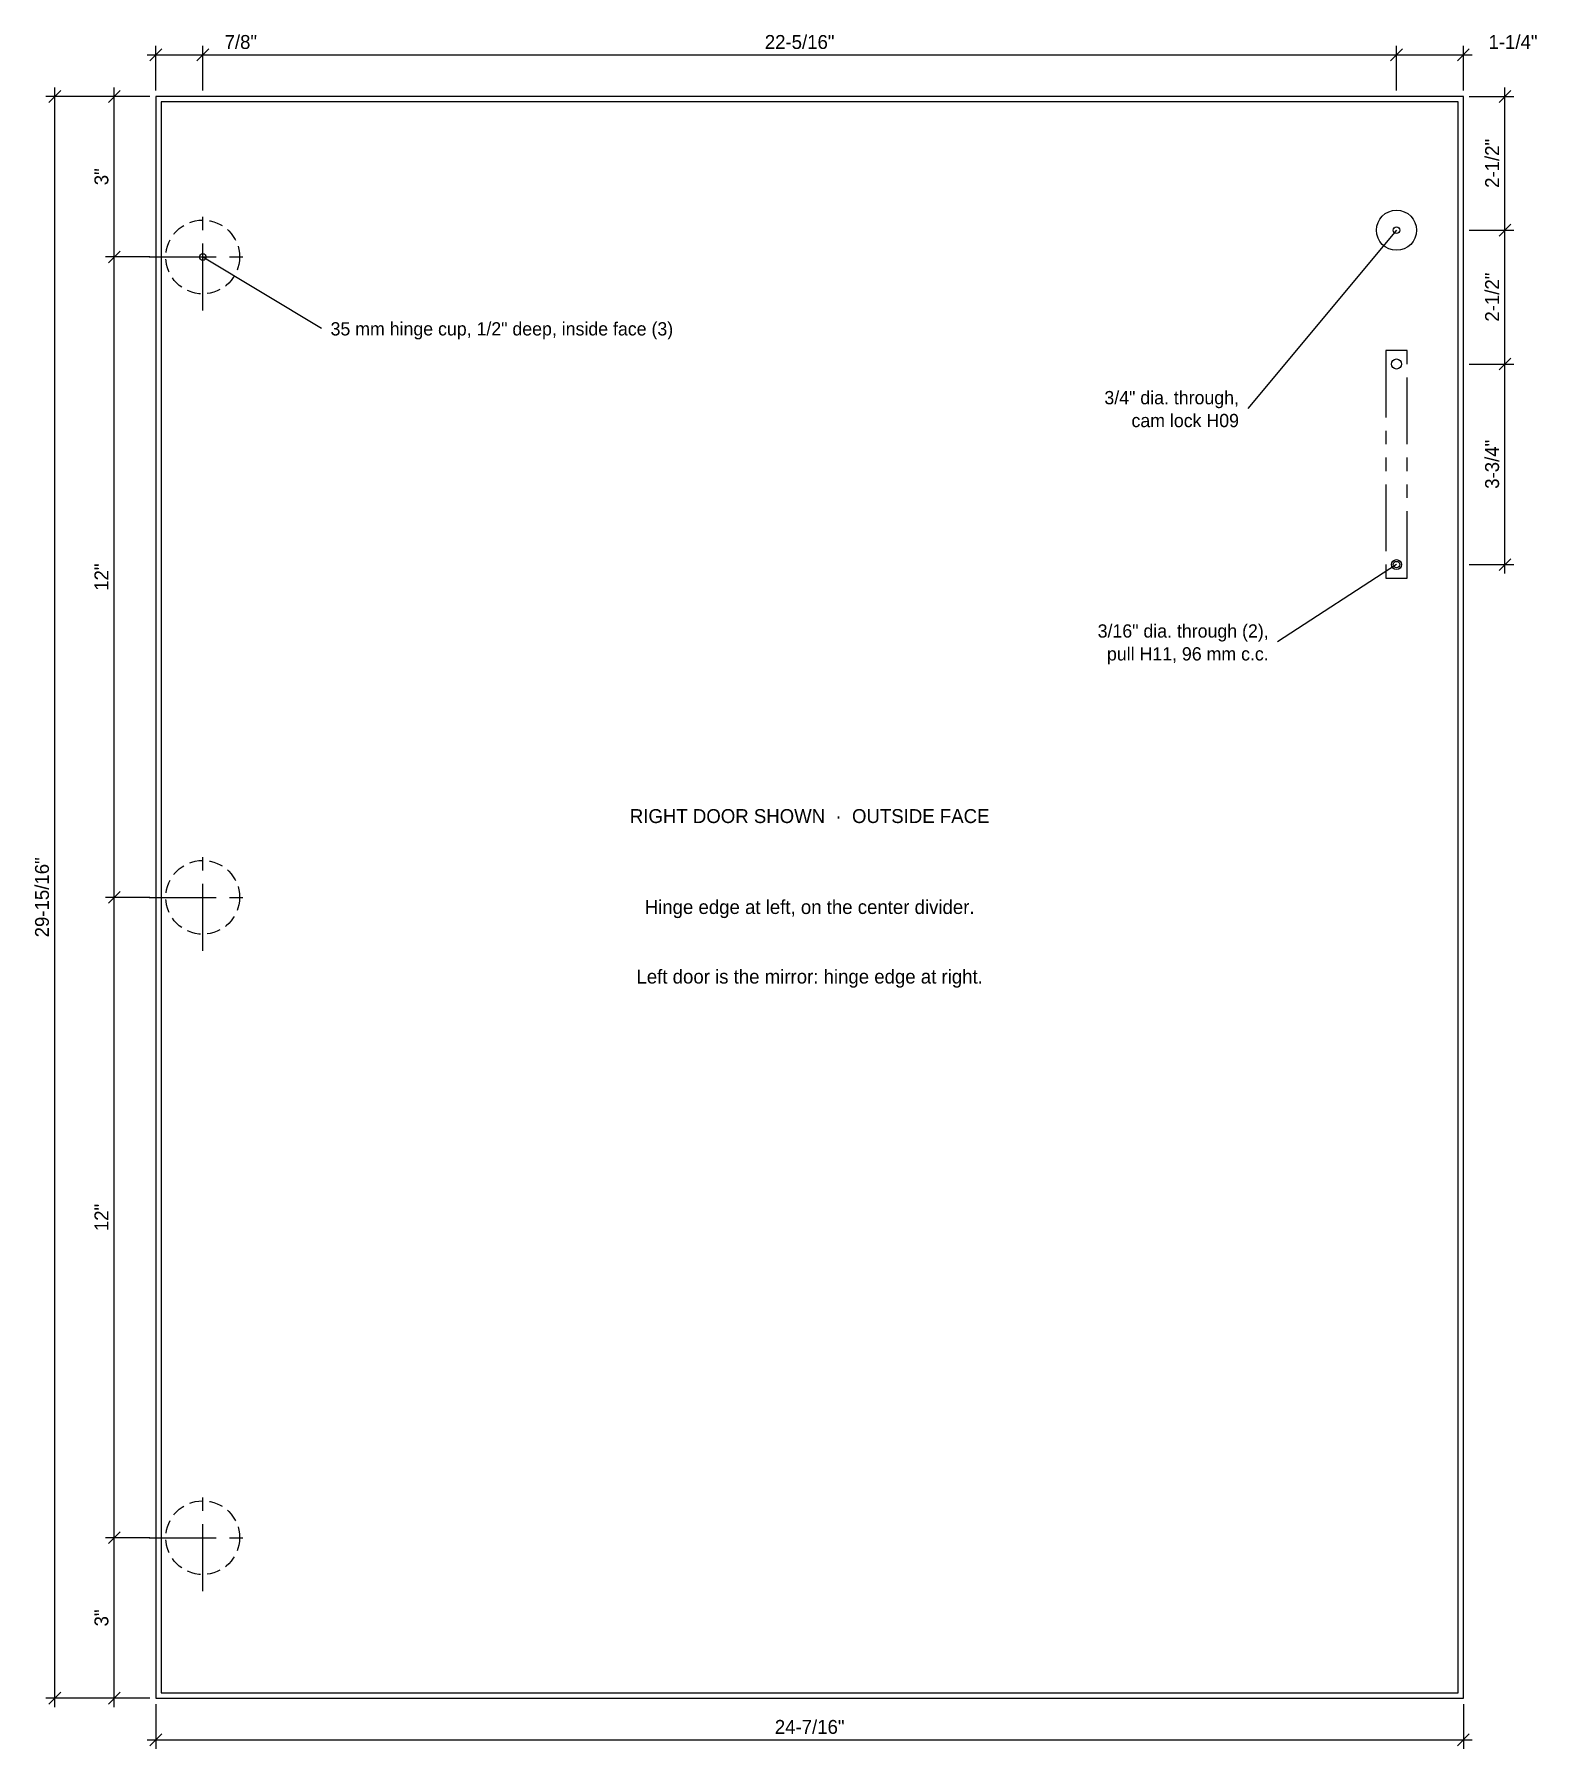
# Model space of a CAD drawing. Header units: inches. Extents: x -5 to 222, y -358 to 40.
# Drawn here: x -2.27 to 25.81, y -350.94 to -318.9 of the extents above; entities that cross this region are included whole.
import ezdxf
from ezdxf.enums import TextEntityAlignment as Align

# ---------------------------------------------------------------- set-up
doc = ezdxf.new("R2010")
doc.units = ezdxf.units.IN
for name, pattern in [('CENTER', [2, 1.25, -0.25, 0.25, -0.25]), ('DASHED', [0.375, 0.25, -0.125]), ('PHANTOM', [2.5, 1.25, -0.25, 0.25, -0.25, 0.25, -0.25])]:
    doc.linetypes.add(name, pattern=pattern)
for name, color, linetype in [('CENTER', 5, 'CENTER'), ('DIM', 3, 'CONTINUOUS'), ('EDGEBAND', 4, 'CONTINUOUS'), ('HIDDEN', 8, 'DASHED'), ('OUTLINE', 7, 'CONTINUOUS'), ('PHANTOM', 5, 'PHANTOM'), ('TEXT', 7, 'CONTINUOUS')]:
    doc.layers.add(name, color=color, linetype=linetype)

msp = doc.modelspace()

# ---------------------------------------------------------------- texts
at = {"layer": 'TEXT'}
for s, p in [('7/8"', (1.5861, -319.1736)), ('22-5/16"', (12.0312, -319.1736)), ('1-1/4"', (25.3653, -319.1736)), ('RIGHT DOOR SHOWN  ·  OUTSIDE FACE', (12.2188, -333.6424)), ('Hinge edge at left, on the center divider.', (12.2188, -335.3424)), ('Left door is the mirror: hinge edge at right.', (12.2188, -336.6424)), ('24-7/16"', (12.2188, -350.6667))]:
    msp.add_text(s, height=0.26, dxfattribs=at).set_placement(p, align=Align.CENTER)
for s, p in [('2-1/2"', (25.1042, -321.3125)), ('3"', (-0.8889, -321.5625)), ('2-1/2"', (25.1042, -323.8125)), ('3-3/4"', (25.1042, -326.9375)), ('12"', (-0.8889, -329.0469)), ('29-15/16"', (-2, -335.0312)), ('12"', (-0.8889, -341.0156)), ('3"', (-0.8889, -348.5))]:
    msp.add_text(s, height=0.26, rotation=90, dxfattribs=at).set_placement(p, align=Align.CENTER)
msp.add_text('35 mm hinge cup, 1/2" deep, inside face (3)', height=0.248, dxfattribs=at).set_placement((3.2639, -324.5292))
for s, p in [('3/4" dia. through,', (20.2431, -325.8153)), ('cam lock H09', (20.2431, -326.2431)), ('3/16" dia. through (2),', (20.7986, -330.1764)), ('pull H11, 96 mm c.c.', (20.7986, -330.6042))]:
    msp.add_text(s, height=0.248, dxfattribs=at).set_placement(p, align=Align.RIGHT)

# ---------------------------------------------------------------- linework, layer by layer
at = {"layer": 'CENTER'}
for p, q in [((0.875, -324.0625), (0.875, -322.0625)), ((-0.125, -323.0625), (1.875, -323.0625)), ((0.875, -336.0312), (0.875, -334.0312)), ((-0.125, -335.0312), (1.875, -335.0312)), ((0.875, -348), (0.875, -346)), ((-0.125, -347), (1.875, -347))]:
    msp.add_line(p, q, dxfattribs=at)
at = {"layer": 'DIM'}
for p, q in [((0, -319.9514), (0, -319.1181)), ((0.875, -319.9514), (0.875, -319.1181)), ((0.875, -319.9514), (0.875, -319.1181)), ((23.1875, -319.9514), (23.1875, -319.1181)), ((23.1875, -319.9514), (23.1875, -319.1181)), ((24.4375, -319.9514), (24.4375, -319.1181)), ((-0.1667, -319.2847), (1.0417, -319.2847)), ((-0.1111, -319.3958), (0.1111, -319.1736)), ((0.7083, -319.2847), (23.3542, -319.2847)), ((0.7639, -319.3958), (0.9861, -319.1736)), ((0.7639, -319.3958), (0.9861, -319.1736)), ((23.0208, -319.2847), (24.6042, -319.2847)), ((23.0764, -319.3958), (23.2986, -319.1736)), ((23.0764, -319.3958), (23.2986, -319.1736)), ((24.3264, -319.3958), (24.5486, -319.1736)), ((-0.1111, -320.0625), (-2.0556, -320.0625)), ((-2, -320.1736), (-1.7778, -319.9514)), ((-1.8889, -350.1667), (-1.8889, -319.8958)), ((-0.1111, -320.0625), (-0.9444, -320.0625)), ((-0.8889, -320.1736), (-0.6667, -319.9514)), ((-0.7778, -323.2292), (-0.7778, -319.8958)), ((24.5486, -320.0625), (25.3819, -320.0625)), ((25.1042, -320.1736), (25.3264, -319.9514)), ((25.2153, -322.7292), (25.2153, -319.8958)), ((23.1875, -322.5625), (20.4097, -325.8958)), ((24.5486, -322.5625), (25.3819, -322.5625)), ((24.5486, -322.5625), (25.3819, -322.5625)), ((25.1042, -322.6736), (25.3264, -322.4514)), ((25.1042, -322.6736), (25.3264, -322.4514)), ((25.2153, -325.2292), (25.2153, -322.3958)), ((-0.8889, -323.1736), (-0.6667, -322.9514)), ((-0.8889, -323.1736), (-0.6667, -322.9514)), ((-0.7778, -335.1979), (-0.7778, -322.8958)), ((-0.1111, -323.0625), (-0.9444, -323.0625)), ((-0.1111, -323.0625), (-0.9444, -323.0625)), ((0.875, -323.0625), (3.0972, -324.3958)), ((25.2153, -328.9792), (25.2153, -324.8958)), ((24.5486, -325.0625), (25.3819, -325.0625)), ((24.5486, -325.0625), (25.3819, -325.0625)), ((25.1042, -325.1736), (25.3264, -324.9514)), ((25.1042, -325.1736), (25.3264, -324.9514)), ((25.1042, -328.9236), (25.3264, -328.7014)), ((23.1875, -328.8125), (20.9653, -330.2569)), ((24.5486, -328.8125), (25.3819, -328.8125)), ((-0.7778, -347.1667), (-0.7778, -334.8646)), ((-0.1111, -335.0312), (-0.9444, -335.0312)), ((-0.1111, -335.0312), (-0.9444, -335.0312)), ((-0.8889, -335.1424), (-0.6667, -334.9201)), ((-0.8889, -335.1424), (-0.6667, -334.9201)), ((-0.1111, -347), (-0.9444, -347)), ((-0.1111, -347), (-0.9444, -347)), ((-0.8889, -347.1111), (-0.6667, -346.8889)), ((-0.8889, -347.1111), (-0.6667, -346.8889)), ((-0.7778, -350.1667), (-0.7778, -346.8333)), ((-2, -350.1111), (-1.7778, -349.8889)), ((-0.8889, -350.1111), (-0.6667, -349.8889)), ((-0.1111, -350), (-2.0556, -350)), ((-0.1111, -350), (-0.9444, -350)), ((0, -350.1111), (0, -350.9444)), ((24.4375, -350.1111), (24.4375, -350.9444)), ((-0.1667, -350.7778), (24.6042, -350.7778)), ((-0.1111, -350.8889), (0.1111, -350.6667)), ((24.3264, -350.8889), (24.5486, -350.6667))]:
    msp.add_line(p, q, dxfattribs=at)
for centre in [(23.1875, -322.5625), (0.875, -323.0625), (23.1875, -328.8125)]:
    msp.add_circle(centre, 0.0611, dxfattribs=at)
at = {"layer": 'EDGEBAND'}
for p, q in [((24.3375, -320.1625), (0.1, -320.1625)), ((0.1, -320.1625), (0.1, -349.9)), ((24.3375, -349.9), (24.3375, -320.1625)), ((0.1, -349.9), (24.3375, -349.9))]:
    msp.add_line(p, q, dxfattribs=at)
at = {"layer": 'HIDDEN'}
for centre in [(0.875, -323.0625), (0.875, -335.0312), (0.875, -347)]:
    msp.add_circle(centre, 0.689, dxfattribs=at)
at = {"layer": 'OUTLINE'}
for p, q in [((24.4375, -320.0625), (0, -320.0625)), ((0, -320.0625), (0, -350)), ((24.4375, -350), (24.4375, -320.0625)), ((0, -350), (24.4375, -350))]:
    msp.add_line(p, q, dxfattribs=at)
for centre, radius in [((23.1875, -322.5625), 0.375), ((23.1875, -325.0625), 0.0938), ((23.1875, -328.8125), 0.0938)]:
    msp.add_circle(centre, radius, dxfattribs=at)
at = {"layer": 'PHANTOM'}
for p, q in [((23.3875, -324.8125), (22.9875, -324.8125)), ((22.9875, -324.8125), (22.9875, -329.0625)), ((23.3875, -329.0625), (23.3875, -324.8125)), ((22.9875, -329.0625), (23.3875, -329.0625))]:
    msp.add_line(p, q, dxfattribs=at)

msp.set_redraw_order([(e.dxf.handle, doc.entitydb.next_handle()) for e in msp.query("TEXT MTEXT ATTDEF DIMENSION ARC_DIMENSION")])  # texts and dimensions are drawn at this point

doc.saveas('drawing.dxf')
